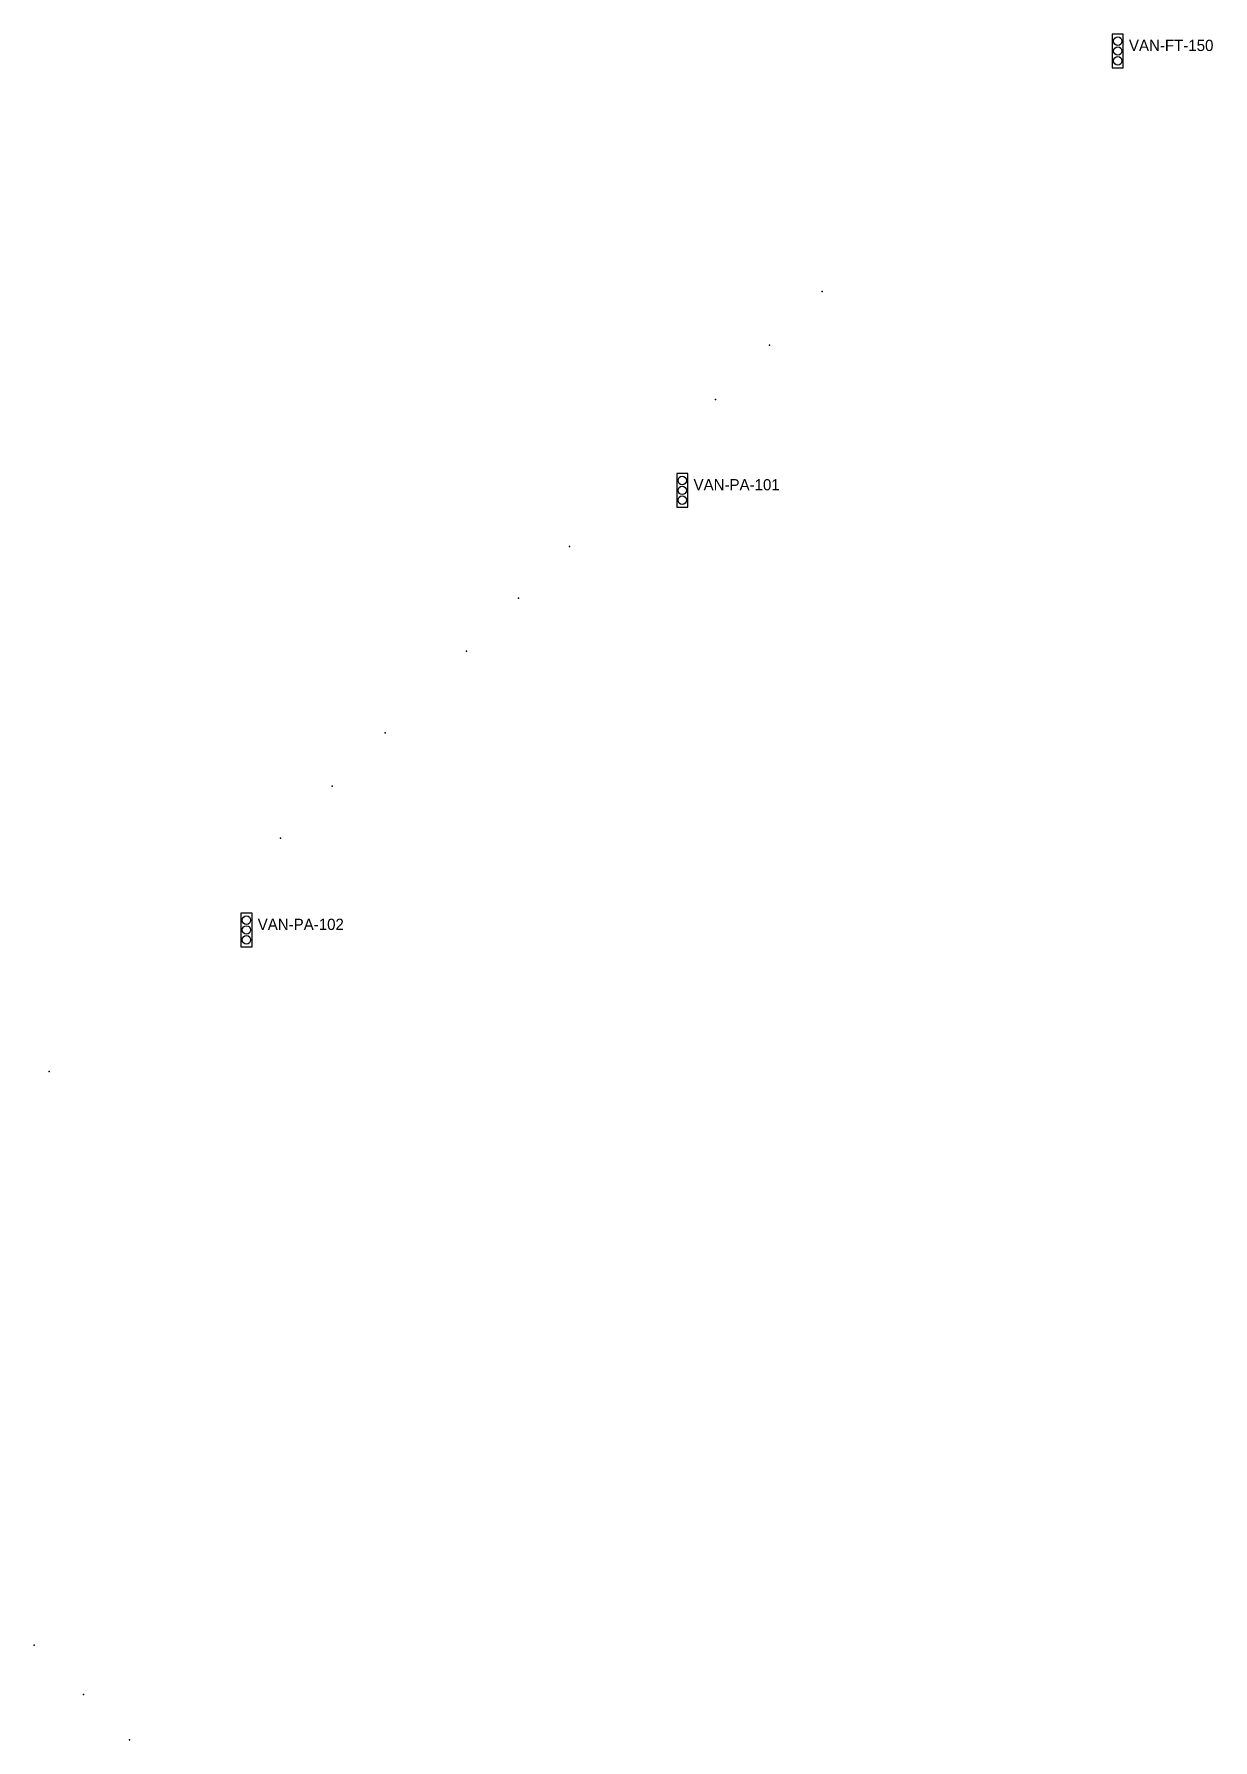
# Model space of a CAD drawing. Header units: inches. Extents: x 486474 to 494239, y 5455982 to 5460069.
# Drawn here: x 489959.4 to 490168.8, y 5459567.4 to 5459870.5 of the extents above; entities that cross this region are included whole.
import ezdxf

# ---------------------------------------------------------------- set-up
doc = ezdxf.new("R2010")
doc.units = ezdxf.units.IN
doc.header["$MEASUREMENT"] = 0
doc.layers.add('Parking Meters', color=10, linetype='Continuous')
doc.layers.add('Traffic Signals', color=10, linetype='Continuous')

msp = doc.modelspace()

# ---------------------------------------------------------------- texts
at = {"layer": 'Traffic Signals', "color": 1}
for s, p in [('VAN-FT-150', (490153.93, 5459867.49)), ('VAN-PA-101', (490076.58, 5459789.43)), ('VAN-PA-102', (489999.15, 5459711.32))]:
    msp.add_text(s, height=2, dxfattribs=at).set_placement(p)

# ---------------------------------------------------------------- linework, layer by layer
at = {"layer": 'Parking Meters', "color": 7}
for p in [(490099.44, 5459824.74), (490099.44, 5459824.74), (490090.09, 5459815.24), (490090.09, 5459815.24), (490080.5, 5459805.57), (490054.57, 5459779.45), (490054.57, 5459779.45), (490045.49, 5459770.25), (490045.49, 5459770.25), (490036.22, 5459760.83), (490021.8, 5459746.36), (490021.8, 5459746.36), (490012.36, 5459736.85), (490012.36, 5459736.85), (490003.19, 5459727.63), (489962.11, 5459686.15), (489962.11, 5459686.15), (489959.43, 5459584.25), (489959.43, 5459584.25), (489968.22, 5459575.51), (489968.22, 5459575.51), (489976.39, 5459567.42)]:
    msp.add_point(p, dxfattribs=at)
at = {"layer": 'Traffic Signals', "color": 1}
for points in [[(490150.93, 5459864.49), (490152.93, 5459864.49), (490152.93, 5459870.49), (490150.93, 5459870.49)], [(490073.58, 5459786.43), (490075.58, 5459786.43), (490075.58, 5459792.43), (490073.58, 5459792.43)], [(489996.15, 5459708.32), (489998.15, 5459708.32), (489998.15, 5459714.32), (489996.15, 5459714.32)]]:
    msp.add_lwpolyline(points, close=True, dxfattribs=at)
for centre in [(490151.93, 5459869.24), (490151.93, 5459867.49), (490151.93, 5459865.74), (490074.58, 5459791.18), (490074.58, 5459789.43), (490074.58, 5459787.68), (489997.15, 5459713.07), (489997.15, 5459711.32), (489997.15, 5459709.57)]:
    msp.add_circle(centre, 0.75, dxfattribs=at)

msp.set_redraw_order([(e.dxf.handle, doc.entitydb.next_handle()) for e in msp.query("TEXT MTEXT ATTDEF DIMENSION ARC_DIMENSION")])  # texts and dimensions are drawn at this point

doc.saveas('drawing.dxf')
